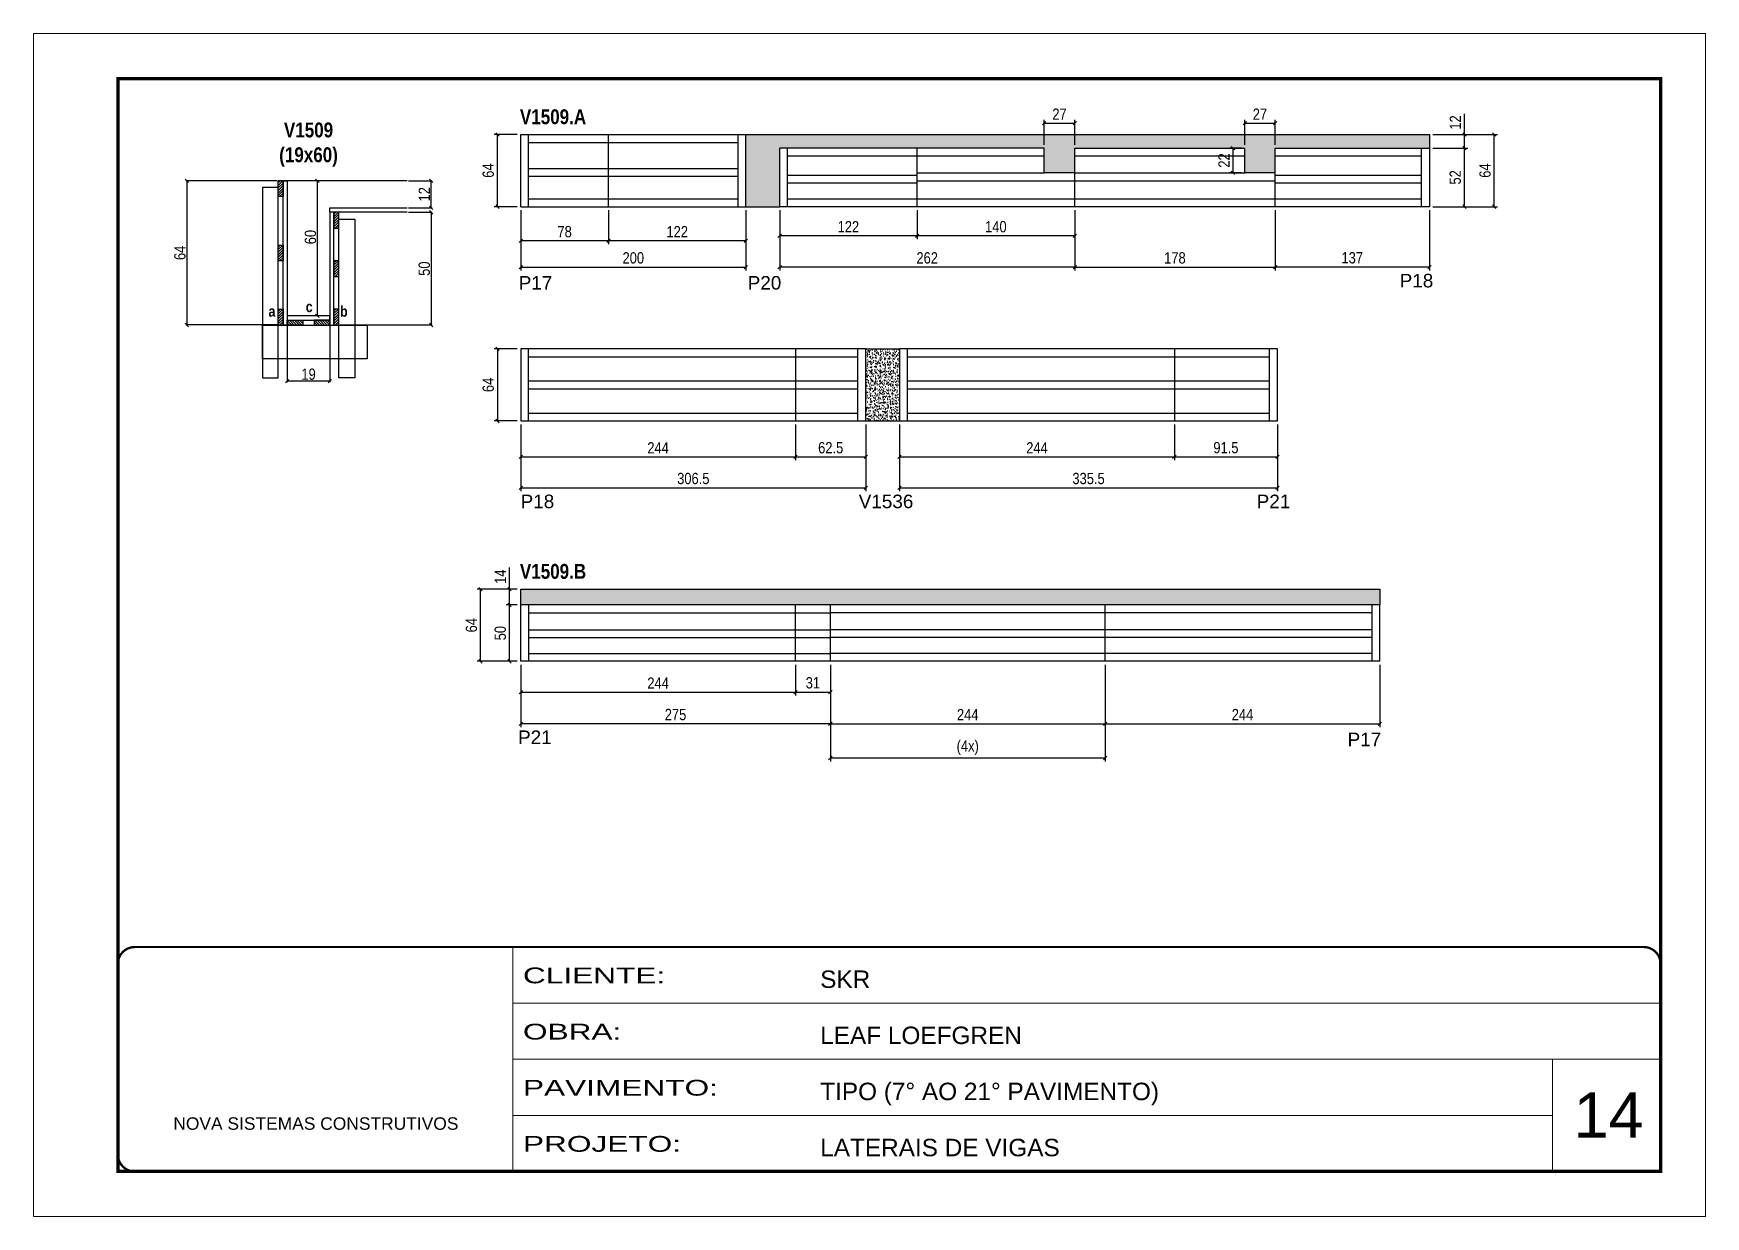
# Model space of a CAD drawing. Extents: x 3309 to 9563, y -2522 to 14608.
# Drawn here: x 4908 to 6393, y 10112 to 11162 of the extents above; entities that cross this region are included whole.
import ezdxf

# ---------------------------------------------------------------- set-up
doc = ezdxf.new("R2010")
doc.units = 0
doc.linetypes.add('CONTINUO', pattern=[0])
doc.linetypes.add('DASHED', pattern=[0.75, 0.5, -0.25])
for name, color, linetype in [('5', 5, 'Continuous'), ('COTA', 241, 'Continuous'), ('detalhes', 4, 'Continuous'), ('NOMENCLATURA', 7, 'Continuous'), ('Painéis', 200, 'Continuous'), ('SARR_2.2x7', 40, 'Continuous'), ('SARR_3.5x7', 81, 'Continuous')]:
    doc.layers.add(name, color=color, linetype=linetype)
for name, color, linetype, lineweight in [('CARIMBO', 255, 'Continuous', 9), ('CONCRETO', 251, 'Continuous', 25), ('Folhas', 255, 'Continuous', 9), ('SARRAFO DE PRESSAO', 251, 'DASHED', 9)]:
    doc.layers.add(name, color=color, linetype=linetype, lineweight=lineweight)
doc.styles.add('ARIAL', font='arial.ttf')
doc.styles.add('COTA TECNICA', font='techl___.ttf', dxfattribs={"height": 10})
doc.styles.add('COTA TECNICA 2X', font='techl___.ttf', dxfattribs={"height": 10})
doc.styles.get("Standard").update_dxf_attribs({"font": 'arial.ttf'})
doc.styles.add('TECNICA', font='techb___.ttf', dxfattribs={"height": 10})
doc.styles.add('Tecnologia', font='')
doc.styles.get('Tecnologia').set_extended_font_data('Forgotten Futurist')
doc.dimstyles.new('PAINEL', dxfattribs={"dimtxt": 10, "dimasz": 3, "dimexe": 3, "dimexo": 3, "dimgap": 3, "dimtad": 1, "dimdec": 1, "dimzin": 12, "dimdsep": 46, "dimtxsty": 'COTA TECNICA', "dimblk1": 'OBLIQUE', "dimblk2": 'OBLIQUE', "dimsah": 1, "dimcen": 0.9, "dimclrd": 4, "dimclre": 4, "dimclrt": 240, "dimadec": 1, "dimazin": 3, "dimtfac": 1, "dimtdec": 1, "dimtmove": 0, "dimatfit": 3, "dimfxl": 1, "dimtolj": 1, "dimtzin": 12, "dimarcsym": 0})
doc.dimstyles.new('SECAO', dxfattribs={"dimscale": 0.333333, "dimtxt": 5, "dimasz": 9, "dimexe": 3, "dimexo": 3, "dimgap": 3, "dimtad": 1, "dimdec": 1, "dimlfac": 0.5, "dimzin": 12, "dimdsep": 46, "dimtxsty": 'COTA TECNICA 2X', "dimblk1": 'OBLIQUE', "dimblk2": 'OBLIQUE', "dimsah": 1, "dimcen": 0.9, "dimclrd": 4, "dimclre": 4, "dimclrt": 240, "dimadec": 1, "dimazin": 3, "dimtfac": 1, "dimtdec": 1, "dimtmove": 0, "dimatfit": 3, "dimfxl": 1, "dimtolj": 1, "dimtzin": 12, "dimarcsym": 0})
pattern_1 = [(135, (38368.6903, -112608.7778), (-1.122532015, -1.122532015), [])]
pattern_2 = [(45, (-118387.018, -22318.1468), (-1.122532015, 1.122532015), [])]

msp = doc.modelspace()

# ---------------------------------------------------------------- texts
at = {"layer": '5', "linetype": 'Continuous'}
for s, rotation, p in [('P17', 0.00004, (5338.88, 10934.84, 0)), ('P20', 0.00004, (5542.21, 10934.84, 0)), ('P18', 0.00004, (6121.23, 10936.78, 0)), ('P18', 359.99996, (5340.54, 10740.82, 0)), ('V1536', 359.99996, (5640.84, 10740.82, 0)), ('P21', 359.99996, (5994.23, 10740.82, 0)), ('P21', 0.00004, (5338.28, 10531.51)), ('P17', 359.99996, (6074.98, 10529.58, 0))]:
    msp.add_text(s, height=12, rotation=rotation, dxfattribs=at).set_placement(p)
at = {"layer": 'CARIMBO', "style": 'ARIAL'}
msp.add_text('14', height=40, dxfattribs=at).set_placement((6275.73, 10182.28))
at = {"layer": 'detalhes', "style": 'TECNICA'}
for s, p in [('a', (5116.63, 10910.75)), ('c', (5149.7, 10914.86)), ('b', (5180.19, 10910.74))]:
    msp.add_text(s, height=9.6, dxfattribs=at).set_placement(p)
at = {"layer": 'NOMENCLATURA', "style": 'TECNICA'}
for s, p in [('V1509.A', (5339.89, 11081.6, 0)), ('V1509.B', (5339.89, 10678.13, 0))]:
    msp.add_text(s, height=13.2, dxfattribs=at).set_placement(p)
at = {"layer": 'NOMENCLATURA', "insert": (5152.18, 11083.09), "char_height": 13.2, "attachment_point": 2, "style": 'TECNICA'}
msp.add_mtext_dynamic_manual_height_columns('V1509\\P(19x60)', width=300.2766, gutter_width=1, heights=[0], dxfattribs=at)

# ---------------------------------------------------------------- blocks, each defined once
blk = doc.blocks.new('9999999999')
at = {"color": 30, "linetype": 'CONTINUO'}
for p, q in [((98564.6, 34230.2), (98564.6, 34429.4)), ((98564.6, 34379.6), (99584, 34379.6)), ((98564.6, 34329.8), (99488, 34329.8)), ((99584, 34329.8), (99488, 34329.8)), ((99488, 34329.8), (99488, 34230.2)), ((98564.6, 34280), (99488, 34280))]:
    blk.add_line(p, q, dxfattribs=at)
at = {"color": 30, "linetype": 'CONTINUO', "const_width": 2}
blk.add_lwpolyline([(99584, 34230.2), (99584, 34414.4, 0.414214), (99569, 34429.4), (98229, 34429.4, 0.414214), (98214, 34414.4), (98214, 34245.2, 0.414214), (98229, 34230.2), (99584, 34230.2)], format="xyb", dxfattribs=at)
at = {"layer": 'Folhas'}
blk.add_lwpolyline([(98139, 34190.2), (99624, 34190.2), (99624, 35240.2), (98139, 35240.2)], close=True, dxfattribs=at)
at = {"layer": 'Folhas', "color": 30, "const_width": 3}
blk.add_lwpolyline([(98214, 34230.2), (99584, 34230.2), (99584, 35200.2), (98214, 35200.2)], close=True, dxfattribs=at)
at = {"color": 7, "linetype": 'Continuous', "ltscale": 5, "style": 'ARIAL'}
for s, height, p in [('SKR', 15.48, (98837.7, 34393.1)), ('LEAF LOEFGREN', 15.483, (98837.7, 34343.3)), ('TIPO (7° AO 21° PAVIMENTO)', 15.483, (98837.7, 34293.5)), ('NOVA SISTEMAS CONSTRUTIVOS', 11.059, (98263.2, 34267.2)), ('LATERAIS DE VIGAS', 15.483, (98837.7, 34243.7))]:
    blk.add_text(s, height=height, dxfattribs=at).set_placement(p)
at = {"layer": 'Folhas', "color": 7, "style": 'Tecnologia', "width": 1.5}
for s, p in [('CLIENTE:', (98573.7, 34397.2)), ('OBRA:', (98573.7, 34347.3)), ('PAVIMENTO:', (98573.7, 34297.5)), ('PROJETO:', (98573.7, 34247.7))]:
    blk.add_text(s, height=14, dxfattribs=at).set_placement(p)
blk = doc.blocks.new('_Oblique')
at = {"color": 0, "linetype": 'ByBlock', "lineweight": -2}
blk.add_line((-0.5, -0.5), (0.5, 0.5), dxfattribs=at)
blk = doc.blocks.new('*D1783')
at = {"layer": 'COTA', "color": 4, "lineweight": -2, "transparency": 16777216}
for p, q in [((5133.2, 10902.4), (5133.2, 10852.6)), ((5171.2, 10902.4), (5171.2, 10852.6)), ((5171.2, 10853.6), (5133.2, 10853.6))]:
    blk.add_line(p, q, dxfattribs=at)
at = {"layer": 'Defpoints', "color": 0, "transparency": 16777216}
for p in [(5133.2, 10903.4), (5171.2, 10903.4), (5133.2, 10853.6)]:
    blk.add_point(p, dxfattribs=at)
at = {"layer": 'COTA', "color": 4, "lineweight": -2, "transparency": 16777216, "xscale": 3, "yscale": 3, "zscale": 3, "rotation": 180}
blk.add_blockref('_Oblique', (5133.2, 10853.6), dxfattribs=at)
at = {"layer": 'COTA', "color": 4, "lineweight": -2, "transparency": 16777216, "xscale": 3, "yscale": 3, "zscale": 3}
blk.add_blockref('_Oblique', (5171.2, 10853.6), dxfattribs=at)
at = {"layer": 'COTA', "color": 240, "transparency": 16777216, "insert": (5152.2, 10859.7), "char_height": 10, "attachment_point": 5, "style": 'COTA TECNICA 2X'}
blk.add_mtext('\\A1;19', dxfattribs=at)
blk = doc.blocks.new('*D1784')
at = {"layer": 'COTA', "color": 4, "lineweight": -2, "transparency": 16777216}
for p, q in [((5124.2, 11031.4), (5043.1, 11031.4)), ((5044.1, 11031.4), (5044.1, 10903.4)), ((5124.2, 10903.4), (5043.1, 10903.4))]:
    blk.add_line(p, q, dxfattribs=at)
at = {"layer": 'Defpoints', "color": 0, "transparency": 16777216}
for p in [(5125.2, 11031.4, 0), (5044.1, 10903.4), (5125.2, 10903.4, 0)]:
    blk.add_point(p, dxfattribs=at)
at = {"layer": 'COTA', "color": 4, "lineweight": -2, "transparency": 16777216, "xscale": 3, "yscale": 3, "zscale": 3}
for p, rotation in [((5044.1, 11031.4), 90), ((5044.1, 10903.4), 270)]:
    blk.add_blockref('_Oblique', p, dxfattribs=dict(at, rotation=rotation))
at = {"layer": 'COTA', "color": 240, "transparency": 16777216, "insert": (5038, 10967.4), "char_height": 10, "attachment_point": 5, "rotation": 90, "style": 'COTA TECNICA 2X'}
blk.add_mtext('\\A1;64', dxfattribs=at)
blk = doc.blocks.new('*D1785')
at = {"layer": 'COTA', "color": 4, "lineweight": -2, "transparency": 16777216}
for p, q in [((5240.9, 11003.4), (5262.1, 11003.4)), ((5261.1, 11003.4), (5261.1, 10903.4)), ((5180.2, 10903.4), (5262.1, 10903.4))]:
    blk.add_line(p, q, dxfattribs=at)
at = {"layer": 'Defpoints', "color": 0, "transparency": 16777216}
for p in [(5239.9, 11003.4), (5179.2, 10903.4, 0), (5261.1, 10903.4)]:
    blk.add_point(p, dxfattribs=at)
at = {"layer": 'COTA', "color": 4, "lineweight": -2, "transparency": 16777216, "xscale": 3, "yscale": 3, "zscale": 3}
for p, rotation in [((5261.1, 11003.4), 90), ((5261.1, 10903.4), 270)]:
    blk.add_blockref('_Oblique', p, dxfattribs=dict(at, rotation=rotation))
at = {"layer": 'COTA', "color": 240, "transparency": 16777216, "insert": (5255, 10953.4), "char_height": 10, "attachment_point": 5, "rotation": 90, "style": 'COTA TECNICA 2X'}
blk.add_mtext('\\A1;50', dxfattribs=at)
blk = doc.blocks.new('*D1786')
at = {"layer": 'COTA', "color": 4, "lineweight": -2, "transparency": 16777216}
for p, q in [((5170.2, 11031.4), (5159, 11031.4)), ((5160, 10911.4), (5160, 11031.4)), ((5170.2, 10911.4), (5159, 10911.4))]:
    blk.add_line(p, q, dxfattribs=at)
at = {"layer": 'Defpoints', "color": 0, "transparency": 16777216}
for p in [(5160, 11031.4), (5171.2, 11031.4), (5171.2, 10911.4)]:
    blk.add_point(p, dxfattribs=at)
at = {"layer": 'COTA', "color": 4, "lineweight": -2, "transparency": 16777216, "xscale": 3, "yscale": 3, "zscale": 3}
for p, rotation in [((5160, 11031.4), 90), ((5160, 10911.4), 270)]:
    blk.add_blockref('_Oblique', p, dxfattribs=dict(at, rotation=rotation))
at = {"layer": 'COTA', "color": 240, "transparency": 16777216, "insert": (5153.9, 10981.4), "char_height": 10, "attachment_point": 5, "rotation": 90, "style": 'COTA TECNICA 2X'}
blk.add_mtext('\\A1;60', dxfattribs=at)
blk = doc.blocks.new('*D1787')
at = {"layer": 'COTA', "color": 4, "lineweight": -2, "transparency": 16777216}
for p, q in [((5240.9, 11031.4), (5262.1, 11031.4)), ((5261.1, 11007.4), (5261.1, 11031.4)), ((5240.9, 11007.4), (5262.1, 11007.4))]:
    blk.add_line(p, q, dxfattribs=at)
at = {"layer": 'Defpoints', "color": 0, "transparency": 16777216}
for p in [(5239.9, 11031.4), (5261.1, 11031.4), (5239.9, 11007.4)]:
    blk.add_point(p, dxfattribs=at)
at = {"layer": 'COTA', "color": 4, "lineweight": -2, "transparency": 16777216, "xscale": 3, "yscale": 3, "zscale": 3}
for p, rotation in [((5261.1, 11031.4), 90), ((5261.1, 11007.4), 270)]:
    blk.add_blockref('_Oblique', p, dxfattribs=dict(at, rotation=rotation))
at = {"layer": 'COTA', "color": 240, "transparency": 16777216, "insert": (5255, 11019.4), "char_height": 10, "attachment_point": 5, "rotation": 90, "style": 'COTA TECNICA 2X'}
blk.add_mtext('\\A1;12', dxfattribs=at)
blk = doc.blocks.new('*D1804')
at = {"layer": 'COTA', "color": 4, "linetype": 'ByBlock', "lineweight": -2, "transparency": 16777216}
for p, q in [((5340.6, 11005.4), (5340.6, 10951.8)), ((5540.6, 11005.4), (5540.6, 10951.8)), ((5340.6, 10954.8), (5540.6, 10954.8))]:
    blk.add_line(p, q, dxfattribs=at)
at = {"layer": 'Defpoints', "color": 0, "linetype": 'ByBlock', "transparency": 16777216}
for p in [(5340.6, 11008.4), (5540.6, 11008.4), (5540.6, 10954.8)]:
    blk.add_point(p, dxfattribs=at)
at = {"layer": 'COTA', "color": 4, "linetype": 'ByBlock', "lineweight": -2, "transparency": 16777216, "xscale": 3, "yscale": 3, "zscale": 3, "rotation": 180}
blk.add_blockref('_Oblique', (5340.6, 10954.8), dxfattribs=at)
at = {"layer": 'COTA', "color": 4, "linetype": 'ByBlock', "lineweight": -2, "transparency": 16777216, "xscale": 3, "yscale": 3, "zscale": 3}
blk.add_blockref('_Oblique', (5540.6, 10954.8), dxfattribs=at)
at = {"layer": 'COTA', "color": 240, "linetype": 'ByBlock', "transparency": 16777216, "insert": (5440.6, 10962.9), "char_height": 10, "attachment_point": 5, "style": 'COTA TECNICA'}
blk.add_mtext('\\A1;200', dxfattribs=at)
blk = doc.blocks.new('*D1805')
at = {"layer": 'COTA', "color": 4, "lineweight": -2, "transparency": 16777216}
for p, q in [((5418.6, 11005.4), (5418.6, 10975.1)), ((5540.6, 11005.4), (5540.6, 10975.1)), ((5540.6, 10978.1), (5418.6, 10978.1))]:
    blk.add_line(p, q, dxfattribs=at)
at = {"layer": 'Defpoints', "color": 0, "transparency": 16777216}
for p in [(5418.6, 11008.4), (5540.6, 11008.4), (5418.6, 10978.1)]:
    blk.add_point(p, dxfattribs=at)
at = {"layer": 'COTA', "color": 4, "lineweight": -2, "transparency": 16777216, "xscale": 3, "yscale": 3, "zscale": 3, "rotation": 180}
blk.add_blockref('_Oblique', (5418.6, 10978.1), dxfattribs=at)
at = {"layer": 'COTA', "color": 4, "lineweight": -2, "transparency": 16777216, "xscale": 3, "yscale": 3, "zscale": 3}
blk.add_blockref('_Oblique', (5540.6, 10978.1), dxfattribs=at)
at = {"layer": 'COTA', "color": 240, "transparency": 16777216, "insert": (5479.6, 10986.2), "char_height": 10, "attachment_point": 5, "style": 'COTA TECNICA'}
blk.add_mtext('\\A1;122', dxfattribs=at)
blk = doc.blocks.new('*D1806')
at = {"layer": 'COTA', "color": 4, "lineweight": -2, "transparency": 16777216}
for p, q in [((5340.6, 11005.4), (5340.6, 10975.1)), ((5418.6, 11005.4), (5418.6, 10975.1)), ((5418.6, 10978.1), (5340.6, 10978.1))]:
    blk.add_line(p, q, dxfattribs=at)
at = {"layer": 'Defpoints', "color": 0, "transparency": 16777216}
for p in [(5340.6, 11008.4), (5418.6, 11008.4), (5340.6, 10978.1)]:
    blk.add_point(p, dxfattribs=at)
at = {"layer": 'COTA', "color": 4, "lineweight": -2, "transparency": 16777216, "xscale": 3, "yscale": 3, "zscale": 3, "rotation": 180}
blk.add_blockref('_Oblique', (5340.6, 10978.1), dxfattribs=at)
at = {"layer": 'COTA', "color": 4, "lineweight": -2, "transparency": 16777216, "xscale": 3, "yscale": 3, "zscale": 3}
blk.add_blockref('_Oblique', (5418.6, 10978.1), dxfattribs=at)
at = {"layer": 'COTA', "color": 240, "transparency": 16777216, "insert": (5379.6, 10986.2), "char_height": 10, "attachment_point": 5, "style": 'COTA TECNICA'}
blk.add_mtext('\\A1;78', dxfattribs=at)
blk = doc.blocks.new('*D1791')
at = {"layer": 'COTA', "color": 4, "linetype": 'ByBlock', "lineweight": -2, "transparency": 16777216}
for p, q in [((5692.6, 11005.4), (5692.6, 10979.5)), ((5832.6, 11005.4), (5832.6, 10979.5)), ((5832.6, 10982.5), (5692.6, 10982.5))]:
    blk.add_line(p, q, dxfattribs=at)
at = {"layer": 'Defpoints', "color": 0, "linetype": 'ByBlock', "transparency": 16777216}
for p in [(5692.6, 11008.4), (5832.6, 11008.4), (5692.6, 10982.5)]:
    blk.add_point(p, dxfattribs=at)
at = {"layer": 'COTA', "color": 4, "linetype": 'ByBlock', "lineweight": -2, "transparency": 16777216, "xscale": 3, "yscale": 3, "zscale": 3, "rotation": 180}
blk.add_blockref('_Oblique', (5692.6, 10982.5), dxfattribs=at)
at = {"layer": 'COTA', "color": 4, "linetype": 'ByBlock', "lineweight": -2, "transparency": 16777216, "xscale": 3, "yscale": 3, "zscale": 3}
blk.add_blockref('_Oblique', (5832.6, 10982.5), dxfattribs=at)
at = {"layer": 'COTA', "color": 240, "linetype": 'ByBlock', "transparency": 16777216, "insert": (5762.6, 10990.6), "char_height": 10, "attachment_point": 5, "style": 'COTA TECNICA'}
blk.add_mtext('\\A1;140', dxfattribs=at)
blk = doc.blocks.new('*D1792')
at = {"layer": 'COTA', "color": 4, "linetype": 'ByBlock', "lineweight": -2, "transparency": 16777216}
for p, q in [((5570.6, 11005.4), (5570.6, 10979.5)), ((5692.6, 11005.4), (5692.6, 10979.5)), ((5692.6, 10982.5), (5570.6, 10982.5))]:
    blk.add_line(p, q, dxfattribs=at)
at = {"layer": 'Defpoints', "color": 0, "linetype": 'ByBlock', "transparency": 16777216}
for p in [(5570.6, 11008.4), (5692.6, 11008.4), (5570.6, 10982.5)]:
    blk.add_point(p, dxfattribs=at)
at = {"layer": 'COTA', "color": 4, "linetype": 'ByBlock', "lineweight": -2, "transparency": 16777216, "xscale": 3, "yscale": 3, "zscale": 3, "rotation": 180}
blk.add_blockref('_Oblique', (5570.6, 10982.5), dxfattribs=at)
at = {"layer": 'COTA', "color": 4, "linetype": 'ByBlock', "lineweight": -2, "transparency": 16777216, "xscale": 3, "yscale": 3, "zscale": 3}
blk.add_blockref('_Oblique', (5692.6, 10982.5), dxfattribs=at)
at = {"layer": 'COTA', "color": 240, "linetype": 'ByBlock', "transparency": 16777216, "insert": (5631.6, 10990.6), "char_height": 10, "attachment_point": 5, "style": 'COTA TECNICA'}
blk.add_mtext('\\A1;122', dxfattribs=at)
blk = doc.blocks.new('*D1807')
at = {"layer": 'COTA', "color": 4, "linetype": 'ByBlock', "lineweight": -2, "transparency": 16777216}
for p, q in [((5570.6, 11005.4), (5570.6, 10951.8)), ((5832.6, 11005.4), (5832.6, 10951.8)), ((5832.6, 10954.8), (5570.6, 10954.8))]:
    blk.add_line(p, q, dxfattribs=at)
at = {"layer": 'Defpoints', "color": 0, "linetype": 'ByBlock', "transparency": 16777216}
for p in [(5570.6, 11008.4), (5832.6, 11008.4), (5570.6, 10954.8)]:
    blk.add_point(p, dxfattribs=at)
at = {"layer": 'COTA', "color": 4, "linetype": 'ByBlock', "lineweight": -2, "transparency": 16777216, "xscale": 3, "yscale": 3, "zscale": 3, "rotation": 180}
blk.add_blockref('_Oblique', (5570.6, 10954.8), dxfattribs=at)
at = {"layer": 'COTA', "color": 4, "linetype": 'ByBlock', "lineweight": -2, "transparency": 16777216, "xscale": 3, "yscale": 3, "zscale": 3}
blk.add_blockref('_Oblique', (5832.6, 10954.8), dxfattribs=at)
at = {"layer": 'COTA', "color": 240, "linetype": 'ByBlock', "transparency": 16777216, "insert": (5701.6, 10962.9), "char_height": 10, "attachment_point": 5, "style": 'COTA TECNICA'}
blk.add_mtext('\\A1;262', dxfattribs=at)
blk = doc.blocks.new('*D1808')
at = {"layer": 'COTA', "color": 4, "lineweight": -2, "transparency": 16777216}
for p, q in [((5832.6, 11005.4), (5832.6, 10951.8)), ((6010.6, 11005.4), (6010.6, 10951.8)), ((5832.6, 10954.8), (6010.6, 10954.8))]:
    blk.add_line(p, q, dxfattribs=at)
at = {"layer": 'Defpoints', "color": 0, "transparency": 16777216}
for p in [(5832.6, 11008.4), (6010.6, 11008.4), (6010.6, 10954.8)]:
    blk.add_point(p, dxfattribs=at)
at = {"layer": 'COTA', "color": 4, "lineweight": -2, "transparency": 16777216, "xscale": 3, "yscale": 3, "zscale": 3, "rotation": 180}
blk.add_blockref('_Oblique', (5832.6, 10954.8), dxfattribs=at)
at = {"layer": 'COTA', "color": 4, "lineweight": -2, "transparency": 16777216, "xscale": 3, "yscale": 3, "zscale": 3}
blk.add_blockref('_Oblique', (6010.6, 10954.8), dxfattribs=at)
at = {"layer": 'COTA', "color": 240, "transparency": 16777216, "insert": (5921.6, 10962.9), "char_height": 10, "attachment_point": 5, "style": 'COTA TECNICA'}
blk.add_mtext('\\A1;178', dxfattribs=at)
blk = doc.blocks.new('*D1793')
at = {"layer": 'COTA', "color": 4, "lineweight": -2, "transparency": 16777216}
for p, q in [((5805.6, 11063.4), (5805.6, 11085.5)), ((5805.6, 11082.5), (5832.6, 11082.5)), ((5832.6, 11063.4), (5832.6, 11085.5))]:
    blk.add_line(p, q, dxfattribs=at)
at = {"layer": 'Defpoints', "color": 0, "transparency": 16777216}
for p in [(5832.6, 11082.5), (5805.6, 11060.4), (5832.6, 11060.4)]:
    blk.add_point(p, dxfattribs=at)
at = {"layer": 'COTA', "color": 4, "lineweight": -2, "transparency": 16777216, "xscale": 3, "yscale": 3, "zscale": 3, "rotation": 180}
blk.add_blockref('_Oblique', (5805.6, 11082.5), dxfattribs=at)
at = {"layer": 'COTA', "color": 4, "lineweight": -2, "transparency": 16777216, "xscale": 3, "yscale": 3, "zscale": 3}
blk.add_blockref('_Oblique', (5832.6, 11082.5), dxfattribs=at)
at = {"layer": 'COTA', "color": 240, "transparency": 16777216, "insert": (5819.1, 11090.5), "char_height": 10, "attachment_point": 5, "style": 'COTA TECNICA'}
blk.add_mtext('\\A1;27', dxfattribs=at)
blk = doc.blocks.new('*D1794')
at = {"layer": 'COTA', "color": 4, "lineweight": -2, "transparency": 16777216}
for p, q in [((5983.6, 11063.4), (5983.6, 11085.5)), ((5983.6, 11082.5), (6010.6, 11082.5)), ((6010.6, 11063.4), (6010.6, 11085.5))]:
    blk.add_line(p, q, dxfattribs=at)
at = {"layer": 'Defpoints', "color": 0, "transparency": 16777216}
for p in [(6010.6, 11082.5), (5983.6, 11060.4), (6010.6, 11060.4)]:
    blk.add_point(p, dxfattribs=at)
at = {"layer": 'COTA', "color": 4, "lineweight": -2, "transparency": 16777216, "xscale": 3, "yscale": 3, "zscale": 3, "rotation": 180}
blk.add_blockref('_Oblique', (5983.6, 11082.5), dxfattribs=at)
at = {"layer": 'COTA', "color": 4, "lineweight": -2, "transparency": 16777216, "xscale": 3, "yscale": 3, "zscale": 3}
blk.add_blockref('_Oblique', (6010.6, 11082.5), dxfattribs=at)
at = {"layer": 'COTA', "color": 240, "transparency": 16777216, "insert": (5997.1, 11090.5), "char_height": 10, "attachment_point": 5, "style": 'COTA TECNICA'}
blk.add_mtext('\\A1;27', dxfattribs=at)
blk = doc.blocks.new('*D1788')
at = {"layer": 'COTA', "color": 4, "lineweight": -2, "transparency": 16777216}
for p, q in [((6150.6, 11060.4), (6181.7, 11060.4)), ((6178.7, 11008.4), (6178.7, 11060.4)), ((6150.6, 11008.4), (6181.7, 11008.4))]:
    blk.add_line(p, q, dxfattribs=at)
at = {"layer": 'Defpoints', "color": 0, "transparency": 16777216}
for p in [(6147.6, 11060.4), (6178.7, 11060.4), (6147.6, 11008.4)]:
    blk.add_point(p, dxfattribs=at)
at = {"layer": 'COTA', "color": 4, "lineweight": -2, "transparency": 16777216, "xscale": 3, "yscale": 3, "zscale": 3}
for p, rotation in [((6178.7, 11060.4), 90), ((6178.7, 11008.4), 270)]:
    blk.add_blockref('_Oblique', p, dxfattribs=dict(at, rotation=rotation))
at = {"layer": 'COTA', "color": 240, "transparency": 16777216, "insert": (6170.6, 11034.4), "char_height": 10, "attachment_point": 5, "rotation": 90, "style": 'COTA TECNICA'}
blk.add_mtext('\\A1;52', dxfattribs=at)
blk = doc.blocks.new('*D1789')
at = {"layer": 'COTA', "color": 4, "lineweight": -2, "transparency": 16777216}
for p, q in [((6178.7, 11072.4), (6178.7, 11090.7)), ((6150.6, 11072.4), (6181.7, 11072.4)), ((6178.7, 11060.4), (6178.7, 11072.4)), ((6150.6, 11060.4), (6181.7, 11060.4))]:
    blk.add_line(p, q, dxfattribs=at)
at = {"layer": 'Defpoints', "color": 0, "transparency": 16777216}
for p in [(6147.6, 11072.4), (6178.7, 11072.4), (6147.6, 11060.4)]:
    blk.add_point(p, dxfattribs=at)
at = {"layer": 'COTA', "color": 4, "lineweight": -2, "transparency": 16777216, "xscale": 3, "yscale": 3, "zscale": 3}
for p, rotation in [((6178.7, 11072.4), 90), ((6178.7, 11060.4), 270)]:
    blk.add_blockref('_Oblique', p, dxfattribs=dict(at, rotation=rotation))
at = {"layer": 'COTA', "color": 240, "transparency": 16777216, "insert": (6170.7, 11083.1), "char_height": 10, "attachment_point": 5, "rotation": 90, "style": 'COTA TECNICA'}
blk.add_mtext('\\A1;12', dxfattribs=at)
blk = doc.blocks.new('*D1790')
at = {"layer": 'COTA', "color": 4, "lineweight": -2, "transparency": 16777216}
for p, q in [((6150.6, 11072.4), (6208.2, 11072.4)), ((6205.2, 11008.4), (6205.2, 11072.4)), ((6150.6, 11008.4), (6208.2, 11008.4))]:
    blk.add_line(p, q, dxfattribs=at)
at = {"layer": 'Defpoints', "color": 0, "transparency": 16777216}
for p in [(6147.6, 11072.4), (6205.2, 11072.4), (6147.6, 11008.4)]:
    blk.add_point(p, dxfattribs=at)
at = {"layer": 'COTA', "color": 4, "lineweight": -2, "transparency": 16777216, "xscale": 3, "yscale": 3, "zscale": 3}
for p, rotation in [((6205.2, 11072.4), 90), ((6205.2, 11008.4), 270)]:
    blk.add_blockref('_Oblique', p, dxfattribs=dict(at, rotation=rotation))
at = {"layer": 'COTA', "color": 240, "transparency": 16777216, "insert": (6197.1, 11040.4), "char_height": 10, "attachment_point": 5, "rotation": 90, "style": 'COTA TECNICA'}
blk.add_mtext('\\A1;64', dxfattribs=at)
blk = doc.blocks.new('*D1795')
at = {"layer": 'COTA', "color": 4, "lineweight": -2, "transparency": 16777216}
for p, q in [((6010.6, 11005.4), (6010.6, 10951.8)), ((6147.6, 11005.4), (6147.6, 10951.8)), ((6147.6, 10954.8), (6010.6, 10954.8))]:
    blk.add_line(p, q, dxfattribs=at)
at = {"layer": 'Defpoints', "color": 0, "transparency": 16777216}
for p in [(6010.6, 11008.4), (6147.6, 11008.4), (6010.6, 10954.8)]:
    blk.add_point(p, dxfattribs=at)
at = {"layer": 'COTA', "color": 4, "lineweight": -2, "transparency": 16777216, "xscale": 3, "yscale": 3, "zscale": 3, "rotation": 180}
blk.add_blockref('_Oblique', (6010.6, 10954.8), dxfattribs=at)
at = {"layer": 'COTA', "color": 4, "lineweight": -2, "transparency": 16777216, "xscale": 3, "yscale": 3, "zscale": 3}
blk.add_blockref('_Oblique', (6147.6, 10954.8), dxfattribs=at)
at = {"layer": 'COTA', "color": 240, "transparency": 16777216, "insert": (6079.1, 10963), "char_height": 10, "attachment_point": 5, "style": 'COTA TECNICA'}
blk.add_mtext('\\A1;137', dxfattribs=at)
blk = doc.blocks.new('*D1796')
at = {"layer": 'COTA', "color": 4, "lineweight": -2, "transparency": 16777216}
for p, q in [((5980.6, 11060.4), (5970.2, 11060.4)), ((5973.2, 11038.4), (5973.2, 11060.4)), ((5980.6, 11038.4), (5970.2, 11038.4))]:
    blk.add_line(p, q, dxfattribs=at)
at = {"layer": 'Defpoints', "color": 0, "transparency": 16777216}
for p in [(5973.2, 11060.4), (5983.6, 11060.4), (5983.6, 11038.4)]:
    blk.add_point(p, dxfattribs=at)
at = {"layer": 'COTA', "color": 4, "lineweight": -2, "transparency": 16777216, "xscale": 3, "yscale": 3, "zscale": 3}
for p, rotation in [((5973.2, 11060.4), 90), ((5973.2, 11038.4), 270)]:
    blk.add_blockref('_Oblique', p, dxfattribs=dict(at, rotation=rotation))
at = {"layer": 'COTA', "color": 240, "transparency": 16777216, "insert": (5965.2, 11049.4), "char_height": 10, "attachment_point": 5, "rotation": 90, "style": 'COTA TECNICA'}
blk.add_mtext('\\A1;22', dxfattribs=at)
blk = doc.blocks.new('*D1797')
at = {"layer": 'COTA', "color": 4, "lineweight": -2, "transparency": 16777216}
for p, q in [((5340.6, 10815.2), (5340.6, 10755.8)), ((5647.1, 10815.2), (5647.1, 10755.8)), ((5340.6, 10758.8), (5647.1, 10758.8))]:
    blk.add_line(p, q, dxfattribs=at)
at = {"layer": 'Defpoints', "color": 0, "transparency": 16777216}
for p in [(5340.6, 10818.2), (5647.1, 10818.2), (5647.1, 10758.8)]:
    blk.add_point(p, dxfattribs=at)
at = {"layer": 'COTA', "color": 4, "lineweight": -2, "transparency": 16777216, "xscale": 3, "yscale": 3, "zscale": 3, "rotation": 180}
blk.add_blockref('_Oblique', (5340.6, 10758.8), dxfattribs=at)
at = {"layer": 'COTA', "color": 4, "lineweight": -2, "transparency": 16777216, "xscale": 3, "yscale": 3, "zscale": 3}
blk.add_blockref('_Oblique', (5647.1, 10758.8), dxfattribs=at)
at = {"layer": 'COTA', "color": 240, "transparency": 16777216, "insert": (5493.9, 10767.1), "char_height": 10, "attachment_point": 5, "style": 'COTA TECNICA'}
blk.add_mtext('\\A1;306.5', dxfattribs=at)
blk = doc.blocks.new('*D1798')
at = {"layer": 'COTA', "color": 4, "lineweight": -2, "transparency": 16777216}
for p, q in [((5340.6, 10815.2), (5340.6, 10783.3)), ((5584.6, 10815.2), (5584.6, 10783.3)), ((5340.6, 10786.3), (5584.6, 10786.3))]:
    blk.add_line(p, q, dxfattribs=at)
at = {"layer": 'Defpoints', "color": 0, "transparency": 16777216}
for p in [(5340.6, 10818.2), (5584.6, 10818.2), (5584.6, 10786.3)]:
    blk.add_point(p, dxfattribs=at)
at = {"layer": 'COTA', "color": 4, "lineweight": -2, "transparency": 16777216, "xscale": 3, "yscale": 3, "zscale": 3, "rotation": 180}
blk.add_blockref('_Oblique', (5340.6, 10786.3), dxfattribs=at)
at = {"layer": 'COTA', "color": 4, "lineweight": -2, "transparency": 16777216, "xscale": 3, "yscale": 3, "zscale": 3}
blk.add_blockref('_Oblique', (5584.6, 10786.3), dxfattribs=at)
at = {"layer": 'COTA', "color": 240, "transparency": 16777216, "insert": (5462.6, 10794.4), "char_height": 10, "attachment_point": 5, "style": 'COTA TECNICA'}
blk.add_mtext('\\A1;244', dxfattribs=at)
blk = doc.blocks.new('*D1799')
at = {"layer": 'COTA', "color": 4, "lineweight": -2, "transparency": 16777216}
for p, q in [((5584.6, 10815.2), (5584.6, 10783.3)), ((5647.1, 10815.2), (5647.1, 10783.3)), ((5584.6, 10786.3), (5647.1, 10786.3))]:
    blk.add_line(p, q, dxfattribs=at)
at = {"layer": 'Defpoints', "color": 0, "transparency": 16777216}
for p in [(5584.6, 10818.2), (5647.1, 10818.2), (5647.1, 10786.3)]:
    blk.add_point(p, dxfattribs=at)
at = {"layer": 'COTA', "color": 4, "lineweight": -2, "transparency": 16777216, "xscale": 3, "yscale": 3, "zscale": 3, "rotation": 180}
blk.add_blockref('_Oblique', (5584.6, 10786.3), dxfattribs=at)
at = {"layer": 'COTA', "color": 4, "lineweight": -2, "transparency": 16777216, "xscale": 3, "yscale": 3, "zscale": 3}
blk.add_blockref('_Oblique', (5647.1, 10786.3), dxfattribs=at)
at = {"layer": 'COTA', "color": 240, "transparency": 16777216, "insert": (5615.9, 10794.4), "char_height": 10, "attachment_point": 5, "style": 'COTA TECNICA'}
blk.add_mtext('\\A1;62.5', dxfattribs=at)
blk = doc.blocks.new('*D1800')
at = {"layer": 'COTA', "color": 4, "lineweight": -2, "transparency": 16777216}
for p, q in [((5337.6, 10882.2), (5316.9, 10882.2)), ((5319.9, 10882.2), (5319.9, 10818.2)), ((5337.6, 10818.2), (5316.9, 10818.2))]:
    blk.add_line(p, q, dxfattribs=at)
at = {"layer": 'Defpoints', "color": 0, "transparency": 16777216}
for p in [(5340.6, 10882.2), (5319.9, 10818.2), (5340.6, 10818.2)]:
    blk.add_point(p, dxfattribs=at)
at = {"layer": 'COTA', "color": 4, "lineweight": -2, "transparency": 16777216, "xscale": 3, "yscale": 3, "zscale": 3}
for p, rotation in [((5319.9, 10882.2), 90), ((5319.9, 10818.2), 270)]:
    blk.add_blockref('_Oblique', p, dxfattribs=dict(at, rotation=rotation))
at = {"layer": 'COTA', "color": 240, "transparency": 16777216, "insert": (5311.8, 10850.2), "char_height": 10, "attachment_point": 5, "rotation": 90, "style": 'COTA TECNICA'}
blk.add_mtext('\\A1;64', dxfattribs=at)
blk = doc.blocks.new('*D1801')
at = {"layer": 'COTA', "color": 4, "lineweight": -2, "transparency": 16777216}
for p, q in [((5677.1, 10815.2), (5677.1, 10755.8)), ((6012.6, 10815.2), (6012.6, 10755.8)), ((5677.1, 10758.8), (6012.6, 10758.8))]:
    blk.add_line(p, q, dxfattribs=at)
at = {"layer": 'Defpoints', "color": 0, "transparency": 16777216}
for p in [(5677.1, 10818.2), (6012.6, 10818.2), (6012.6, 10758.8)]:
    blk.add_point(p, dxfattribs=at)
at = {"layer": 'COTA', "color": 4, "lineweight": -2, "transparency": 16777216, "xscale": 3, "yscale": 3, "zscale": 3, "rotation": 180}
blk.add_blockref('_Oblique', (5677.1, 10758.8), dxfattribs=at)
at = {"layer": 'COTA', "color": 4, "lineweight": -2, "transparency": 16777216, "xscale": 3, "yscale": 3, "zscale": 3}
blk.add_blockref('_Oblique', (6012.6, 10758.8), dxfattribs=at)
at = {"layer": 'COTA', "color": 240, "transparency": 16777216, "insert": (5844.9, 10767.1), "char_height": 10, "attachment_point": 5, "style": 'COTA TECNICA'}
blk.add_mtext('\\A1;335.5', dxfattribs=at)
blk = doc.blocks.new('*D1802')
at = {"layer": 'COTA', "color": 4, "lineweight": -2, "transparency": 16777216}
for p, q in [((5677.1, 10815.2), (5677.1, 10783.3)), ((5921.1, 10815.2), (5921.1, 10783.3)), ((5677.1, 10786.3), (5921.1, 10786.3))]:
    blk.add_line(p, q, dxfattribs=at)
at = {"layer": 'Defpoints', "color": 0, "transparency": 16777216}
for p in [(5677.1, 10818.2), (5921.1, 10818.2), (5921.1, 10786.3)]:
    blk.add_point(p, dxfattribs=at)
at = {"layer": 'COTA', "color": 4, "lineweight": -2, "transparency": 16777216, "xscale": 3, "yscale": 3, "zscale": 3, "rotation": 180}
blk.add_blockref('_Oblique', (5677.1, 10786.3), dxfattribs=at)
at = {"layer": 'COTA', "color": 4, "lineweight": -2, "transparency": 16777216, "xscale": 3, "yscale": 3, "zscale": 3}
blk.add_blockref('_Oblique', (5921.1, 10786.3), dxfattribs=at)
at = {"layer": 'COTA', "color": 240, "transparency": 16777216, "insert": (5799.1, 10794.4), "char_height": 10, "attachment_point": 5, "style": 'COTA TECNICA'}
blk.add_mtext('\\A1;244', dxfattribs=at)
blk = doc.blocks.new('*D1803')
at = {"layer": 'COTA', "color": 4, "lineweight": -2, "transparency": 16777216}
for p, q in [((5921.1, 10815.2), (5921.1, 10783.3)), ((6012.6, 10815.2), (6012.6, 10783.3)), ((5921.1, 10786.3), (6012.6, 10786.3))]:
    blk.add_line(p, q, dxfattribs=at)
at = {"layer": 'Defpoints', "color": 0, "transparency": 16777216}
for p in [(5921.1, 10818.2), (6012.6, 10818.2), (6012.6, 10786.3)]:
    blk.add_point(p, dxfattribs=at)
at = {"layer": 'COTA', "color": 4, "lineweight": -2, "transparency": 16777216, "xscale": 3, "yscale": 3, "zscale": 3, "rotation": 180}
blk.add_blockref('_Oblique', (5921.1, 10786.3), dxfattribs=at)
at = {"layer": 'COTA', "color": 4, "lineweight": -2, "transparency": 16777216, "xscale": 3, "yscale": 3, "zscale": 3}
blk.add_blockref('_Oblique', (6012.6, 10786.3), dxfattribs=at)
at = {"layer": 'COTA', "color": 240, "transparency": 16777216, "insert": (5966.9, 10794.5), "char_height": 10, "attachment_point": 5, "style": 'COTA TECNICA'}
blk.add_mtext('\\A1;91.5', dxfattribs=at)
blk = doc.blocks.new('*D1809')
at = {"layer": 'COTA', "color": 4, "lineweight": -2, "transparency": 16777216}
for p, q in [((5337.6, 11072.4), (5316.9, 11072.4)), ((5319.9, 11008.4), (5319.9, 11072.4)), ((5337.6, 11008.4), (5316.9, 11008.4))]:
    blk.add_line(p, q, dxfattribs=at)
at = {"layer": 'Defpoints', "color": 0, "transparency": 16777216}
for p in [(5319.9, 11072.4), (5340.6, 11072.4, 0), (5340.6, 11008.4, 0)]:
    blk.add_point(p, dxfattribs=at)
at = {"layer": 'COTA', "color": 4, "lineweight": -2, "transparency": 16777216, "xscale": 3, "yscale": 3, "zscale": 3}
for p, rotation in [((5319.9, 11072.4), 90), ((5319.9, 11008.4), 270)]:
    blk.add_blockref('_Oblique', p, dxfattribs=dict(at, rotation=rotation))
at = {"layer": 'COTA', "color": 240, "transparency": 16777216, "insert": (5311.8, 11040.4), "char_height": 10, "attachment_point": 5, "rotation": 90, "style": 'COTA TECNICA'}
blk.add_mtext('\\A1;64', dxfattribs=at)
blk = doc.blocks.new('*D1810')
at = {"layer": 'COTA', "color": 4, "linetype": 'ByBlock', "lineweight": -2, "transparency": 16777216}
for p, q in [((5340.6, 10601.9), (5340.6, 10546.5)), ((5615.6, 10601.9), (5615.6, 10546.5)), ((5615.6, 10549.5), (5340.6, 10549.5))]:
    blk.add_line(p, q, dxfattribs=at)
at = {"layer": 'Defpoints', "color": 0, "linetype": 'ByBlock', "transparency": 16777216}
for p in [(5340.6, 10604.9), (5615.6, 10604.9), (5340.6, 10549.5)]:
    blk.add_point(p, dxfattribs=at)
at = {"layer": 'COTA', "color": 4, "linetype": 'ByBlock', "lineweight": -2, "transparency": 16777216, "xscale": 3, "yscale": 3, "zscale": 3, "rotation": 180}
blk.add_blockref('_Oblique', (5340.6, 10549.5), dxfattribs=at)
at = {"layer": 'COTA', "color": 4, "linetype": 'ByBlock', "lineweight": -2, "transparency": 16777216, "xscale": 3, "yscale": 3, "zscale": 3}
blk.add_blockref('_Oblique', (5615.6, 10549.5), dxfattribs=at)
at = {"layer": 'COTA', "color": 240, "linetype": 'ByBlock', "transparency": 16777216, "insert": (5478.1, 10557.6), "char_height": 10, "attachment_point": 5, "style": 'COTA TECNICA'}
blk.add_mtext('\\A1;275', dxfattribs=at)
blk = doc.blocks.new('*D1811')
at = {"layer": 'COTA', "color": 4, "lineweight": -2, "transparency": 16777216}
for p, q in [((5615.6, 10601.9), (5615.6, 10546.5)), ((5859.6, 10601.9), (5859.6, 10546.5)), ((5615.6, 10549.5), (5859.6, 10549.5))]:
    blk.add_line(p, q, dxfattribs=at)
at = {"layer": 'Defpoints', "color": 0, "transparency": 16777216}
for p in [(5615.6, 10604.9, 0), (5859.6, 10604.9, 0), (5859.6, 10549.5)]:
    blk.add_point(p, dxfattribs=at)
at = {"layer": 'COTA', "color": 4, "lineweight": -2, "transparency": 16777216, "xscale": 3, "yscale": 3, "zscale": 3, "rotation": 180}
blk.add_blockref('_Oblique', (5615.6, 10549.5), dxfattribs=at)
at = {"layer": 'COTA', "color": 4, "lineweight": -2, "transparency": 16777216, "xscale": 3, "yscale": 3, "zscale": 3}
blk.add_blockref('_Oblique', (5859.6, 10549.5), dxfattribs=at)
at = {"layer": 'COTA', "color": 240, "transparency": 16777216, "insert": (5737.6, 10557.6), "char_height": 10, "attachment_point": 5, "style": 'COTA TECNICA'}
blk.add_mtext('\\A1;244', dxfattribs=at)
blk = doc.blocks.new('*D1812')
at = {"layer": 'COTA', "color": 4, "lineweight": -2, "transparency": 16777216}
for p, q in [((5859.6, 10601.9), (5859.6, 10546.5)), ((6103.6, 10601.9), (6103.6, 10546.5)), ((5859.6, 10549.5), (6103.6, 10549.5))]:
    blk.add_line(p, q, dxfattribs=at)
at = {"layer": 'Defpoints', "color": 0, "transparency": 16777216}
for p in [(5859.6, 10604.9, 0), (6103.6, 10604.9, 0), (6103.6, 10549.5)]:
    blk.add_point(p, dxfattribs=at)
at = {"layer": 'COTA', "color": 4, "lineweight": -2, "transparency": 16777216, "xscale": 3, "yscale": 3, "zscale": 3, "rotation": 180}
blk.add_blockref('_Oblique', (5859.6, 10549.5), dxfattribs=at)
at = {"layer": 'COTA', "color": 4, "lineweight": -2, "transparency": 16777216, "xscale": 3, "yscale": 3, "zscale": 3}
blk.add_blockref('_Oblique', (6103.6, 10549.5), dxfattribs=at)
at = {"layer": 'COTA', "color": 240, "transparency": 16777216, "insert": (5981.6, 10557.6), "char_height": 10, "attachment_point": 5, "style": 'COTA TECNICA'}
blk.add_mtext('\\A1;244', dxfattribs=at)
blk = doc.blocks.new('*D1814')
at = {"layer": 'COTA', "color": 4, "lineweight": -2, "transparency": 16777216}
for p, q in [((5337.6, 10654.9), (5327.7, 10654.9)), ((5330.7, 10604.9), (5330.7, 10654.9)), ((5337.6, 10604.9), (5327.7, 10604.9))]:
    blk.add_line(p, q, dxfattribs=at)
at = {"layer": 'Defpoints', "color": 0, "transparency": 16777216}
for p in [(5330.7, 10654.9), (5340.6, 10654.9), (5340.6, 10604.9)]:
    blk.add_point(p, dxfattribs=at)
at = {"layer": 'COTA', "color": 4, "lineweight": -2, "transparency": 16777216, "xscale": 3, "yscale": 3, "zscale": 3}
for p, rotation in [((5330.7, 10654.9), 90), ((5330.7, 10604.9), 270)]:
    blk.add_blockref('_Oblique', p, dxfattribs=dict(at, rotation=rotation))
at = {"layer": 'COTA', "color": 240, "transparency": 16777216, "insert": (5322.5, 10629.9), "char_height": 10, "attachment_point": 5, "rotation": 90, "style": 'COTA TECNICA'}
blk.add_mtext('\\A1;50', dxfattribs=at)
blk = doc.blocks.new('*D1815')
at = {"layer": 'COTA', "color": 4, "lineweight": -2, "transparency": 16777216}
for p, q in [((5330.7, 10668.9), (5330.7, 10688.1)), ((5337.6, 10668.9), (5327.7, 10668.9)), ((5330.7, 10654.9), (5330.7, 10668.9)), ((5337.6, 10654.9), (5327.7, 10654.9))]:
    blk.add_line(p, q, dxfattribs=at)
at = {"layer": 'Defpoints', "color": 0, "transparency": 16777216}
for p in [(5330.7, 10668.9), (5340.6, 10668.9), (5340.6, 10654.9)]:
    blk.add_point(p, dxfattribs=at)
at = {"layer": 'COTA', "color": 4, "lineweight": -2, "transparency": 16777216, "xscale": 3, "yscale": 3, "zscale": 3}
for p, rotation in [((5330.7, 10668.9), 90), ((5330.7, 10654.9), 270)]:
    blk.add_blockref('_Oblique', p, dxfattribs=dict(at, rotation=rotation))
at = {"layer": 'COTA', "color": 240, "transparency": 16777216, "insert": (5322.6, 10680), "char_height": 10, "attachment_point": 5, "rotation": 90, "style": 'COTA TECNICA'}
blk.add_mtext('\\A1;14', dxfattribs=at)
blk = doc.blocks.new('*D1816')
at = {"layer": 'COTA', "color": 4, "lineweight": -2, "transparency": 16777216}
for p, q in [((5337.6, 10668.9), (5302, 10668.9)), ((5305, 10604.9), (5305, 10668.9)), ((5337.6, 10604.9), (5302, 10604.9))]:
    blk.add_line(p, q, dxfattribs=at)
at = {"layer": 'Defpoints', "color": 0, "transparency": 16777216}
for p in [(5305, 10668.9), (5340.6, 10668.9), (5340.6, 10604.9)]:
    blk.add_point(p, dxfattribs=at)
at = {"layer": 'COTA', "color": 4, "lineweight": -2, "transparency": 16777216, "xscale": 3, "yscale": 3, "zscale": 3}
for p, rotation in [((5305, 10668.9), 90), ((5305, 10604.9), 270)]:
    blk.add_blockref('_Oblique', p, dxfattribs=dict(at, rotation=rotation))
at = {"layer": 'COTA', "color": 240, "transparency": 16777216, "insert": (5296.9, 10636.9), "char_height": 10, "attachment_point": 5, "rotation": 90, "style": 'COTA TECNICA'}
blk.add_mtext('\\A1;64', dxfattribs=at)
blk = doc.blocks.new('*D1817')
at = {"layer": 'COTA', "color": 4, "lineweight": -2, "transparency": 16777216}
for p, q in [((5615.6, 10601.9), (5615.6, 10516.1)), ((5859.6, 10601.9), (5859.6, 10516.1)), ((5615.6, 10519.1), (5859.6, 10519.1))]:
    blk.add_line(p, q, dxfattribs=at)
at = {"layer": 'Defpoints', "color": 0, "transparency": 16777216}
for p in [(5615.6, 10604.9), (5859.6, 10604.9), (5859.6, 10519.1)]:
    blk.add_point(p, dxfattribs=at)
at = {"layer": 'COTA', "color": 4, "lineweight": -2, "transparency": 16777216, "xscale": 3, "yscale": 3, "zscale": 3, "rotation": 180}
blk.add_blockref('_Oblique', (5615.6, 10519.1), dxfattribs=at)
at = {"layer": 'COTA', "color": 4, "lineweight": -2, "transparency": 16777216, "xscale": 3, "yscale": 3, "zscale": 3}
blk.add_blockref('_Oblique', (5859.6, 10519.1), dxfattribs=at)
at = {"layer": 'COTA', "color": 240, "transparency": 16777216, "insert": (5737.6, 10528.3), "char_height": 10, "attachment_point": 5, "style": 'COTA TECNICA'}
blk.add_mtext('\\A1;(4x)', dxfattribs=at)
blk = doc.blocks.new('*D1818')
at = {"layer": 'COTA', "color": 4, "lineweight": -2, "transparency": 16777216}
for p, q in [((5340.6, 10601.9), (5340.6, 10574.5)), ((5584.6, 10601.9), (5584.6, 10574.5)), ((5340.6, 10577.5), (5584.6, 10577.5))]:
    blk.add_line(p, q, dxfattribs=at)
at = {"layer": 'Defpoints', "color": 0, "transparency": 16777216}
for p in [(5340.6, 10604.9, 0), (5584.6, 10604.9, 0), (5584.6, 10577.5)]:
    blk.add_point(p, dxfattribs=at)
at = {"layer": 'COTA', "color": 4, "lineweight": -2, "transparency": 16777216, "xscale": 3, "yscale": 3, "zscale": 3, "rotation": 180}
blk.add_blockref('_Oblique', (5340.6, 10577.5), dxfattribs=at)
at = {"layer": 'COTA', "color": 4, "lineweight": -2, "transparency": 16777216, "xscale": 3, "yscale": 3, "zscale": 3}
blk.add_blockref('_Oblique', (5584.6, 10577.5), dxfattribs=at)
at = {"layer": 'COTA', "color": 240, "transparency": 16777216, "insert": (5462.6, 10585.6), "char_height": 10, "attachment_point": 5, "style": 'COTA TECNICA'}
blk.add_mtext('\\A1;244', dxfattribs=at)
blk = doc.blocks.new('*D1819')
at = {"layer": 'COTA', "color": 4, "lineweight": -2, "transparency": 16777216}
for p, q in [((5584.6, 10601.9), (5584.6, 10574.5)), ((5615.6, 10601.9), (5615.6, 10574.5)), ((5584.6, 10577.5), (5615.6, 10577.5))]:
    blk.add_line(p, q, dxfattribs=at)
at = {"layer": 'Defpoints', "color": 0, "transparency": 16777216}
for p in [(5584.6, 10604.9, 0), (5615.6, 10604.9, 0), (5615.6, 10577.5)]:
    blk.add_point(p, dxfattribs=at)
at = {"layer": 'COTA', "color": 4, "lineweight": -2, "transparency": 16777216, "xscale": 3, "yscale": 3, "zscale": 3, "rotation": 180}
blk.add_blockref('_Oblique', (5584.6, 10577.5), dxfattribs=at)
at = {"layer": 'COTA', "color": 4, "lineweight": -2, "transparency": 16777216, "xscale": 3, "yscale": 3, "zscale": 3}
blk.add_blockref('_Oblique', (5615.6, 10577.5), dxfattribs=at)
at = {"layer": 'COTA', "color": 240, "transparency": 16777216, "insert": (5600.1, 10585.8), "char_height": 10, "attachment_point": 5, "style": 'COTA TECNICA'}
blk.add_mtext('\\A1;31', dxfattribs=at)

# ---------------------------------------------------------------- dimensions: what is measured, and where the dimension line sits
at = {"layer": 'COTA'}
for base, p1, p2, picture, middle in [((5832.61, 11082.48, 0), (5805.61, 11060.41, 0), (5832.61, 11060.41, 0), '*D1793', (5819.11, 11090.55, 0)), ((6010.61, 11082.48, 0), (5983.61, 11060.41, 0), (6010.61, 11060.41, 0), '*D1794', (5997.11, 11090.55, 0)), ((6010.61, 10954.79, 0), (5832.61, 11008.41, 0), (6010.61, 11008.41, 0), '*D1808', (5921.61, 10962.88, 0)), ((6010.61, 10954.79, 0), (6147.61, 11008.41, 0), (6010.61, 11008.41, 0), '*D1795', (6079.11, 10963.01, 0)), ((5584.61, 10786.31, 0), (5340.61, 10818.22, 0), (5584.61, 10818.22, 0), '*D1798', (5462.61, 10794.39, 0)), ((5921.11, 10786.31, 0), (5677.11, 10818.22, 0), (5921.11, 10818.22, 0), '*D1802', (5799.11, 10794.39, 0)), ((5584.61, 10577.55, 0), (5340.61, 10604.95, 0), (5584.61, 10604.95, 0), '*D1818', (5462.61, 10585.62, 0)), ((5859.61, 10549.52), (5615.61, 10604.95, 0), (5859.61, 10604.95, 0), '*D1811', (5737.61, 10557.6)), ((6103.61, 10549.52), (5859.61, 10604.95, 0), (6103.61, 10604.95, 0), '*D1812', (5981.61, 10557.6))]:
    dim = msp.add_linear_dim(base=base, p1=p1, p2=p2, dimstyle='PAINEL', dxfattribs=at)
    dim.commit()
    dim.dimension.update_dxf_attribs({"geometry": picture, "text_midpoint": middle})
for base, p1, p2, angle, dimstyle, picture, middle in [((6178.72, 11072.41, 0), (6147.61, 11060.41, 0), (6147.61, 11072.41, 0), 90, 'PAINEL', '*D1789', (6170.66, 11083.07, 0)), ((5319.93, 11072.41), (5340.61, 11008.41, 0), (5340.61, 11072.41, 0), 90, 'PAINEL', '*D1809', (5311.83, 11040.41)), ((6205.24, 11072.41, 0), (6147.61, 11008.41, 0), (6147.61, 11072.41, 0), 90, 'PAINEL', '*D1790', (6197.14, 11040.41, 0)), ((5973.16, 11060.41, 0), (5983.61, 11038.41, 0), (5983.61, 11060.41, 0), 90, 'PAINEL', '*D1796', (5965.16, 11049.41, 0)), ((6178.72, 11060.41, 0), (6147.61, 11008.41, 0), (6147.61, 11060.41, 0), 90, 'PAINEL', '*D1788', (6170.61, 11034.41, 0)), ((5044.1, 10903.39, 0), (5125.15, 11031.39), (5125.15, 10903.39), 90, 'SECAO', '*D1784', (5038, 10967.39, 0)), ((5261.07, 11031.39), (5239.85, 11007.39), (5239.85, 11031.39), 90, 'SECAO', '*D1787', (5255.01, 11019.39)), ((5261.07, 10903.39, 0), (5239.85, 11003.39), (5179.15, 10903.39), 90, 'SECAO', '*D1785', (5254.96, 10953.39, 0)), ((5418.61, 10978.1, 0), (5540.61, 11008.41, 0), (5418.61, 11008.41, 0), 180, 'PAINEL', '*D1805', (5479.61, 10986.16, 0)), ((5319.93, 10818.22, 0), (5340.61, 10882.22, 0), (5340.61, 10818.22, 0), 90, 'PAINEL', '*D1800', (5311.83, 10850.22, 0)), ((5647.11, 10758.84, 0), (5340.61, 10818.22, 0), (5647.11, 10818.22, 0), 180, 'PAINEL', '*D1797', (5493.86, 10767.06, 0)), ((6012.61, 10758.84, 0), (5677.11, 10818.22, 0), (6012.61, 10818.22, 0), 180, 'PAINEL', '*D1801', (5844.86, 10767.06, 0)), ((5330.66, 10668.95, 0), (5340.61, 10654.95, 0), (5340.61, 10668.95, 0), 90, 'PAINEL', '*D1815', (5322.58, 10680.01, 0)), ((5305.03, 10668.95, 0), (5340.61, 10604.95, 0), (5340.61, 10668.95, 0), 90, 'PAINEL', '*D1816', (5296.93, 10636.95, 0)), ((5330.66, 10654.95, 0), (5340.61, 10604.95, 0), (5340.61, 10654.95, 0), 90, 'PAINEL', '*D1814', (5322.55, 10629.95, 0))]:
    dim = msp.add_linear_dim(base=base, p1=p1, p2=p2, angle=angle, dimstyle=dimstyle, dxfattribs=at)
    dim.commit()
    dim.dimension.update_dxf_attribs({"geometry": picture, "text_midpoint": middle})
for base, p1, p2, angle, picture, middle in [((5159.98, 11031.39), (5171.15, 10911.39), (5171.15, 11031.39), 90, '*D1786', (5159.98, 10981.39)), ((5133.15, 10853.64), (5171.15, 10903.39), (5133.15, 10903.39), 180, '*D1783', (5152.15, 10853.64))]:
    dim = msp.add_linear_dim(base=base, p1=p1, p2=p2, angle=angle, dimstyle='SECAO', dxfattribs=at)
    dim.commit()
    dim.dimension.update_dxf_attribs({"geometry": picture, "text_midpoint": middle, "dimtype": 160})
at = {"layer": 'COTA', "linetype": 'ByBlock'}
dim = msp.add_linear_dim(base=(5540.61, 10954.79, 0), p1=(5340.61, 11008.41, 0), p2=(5540.61, 11008.41, 0), dimstyle='PAINEL', dxfattribs=at)
dim.commit()
dim.dimension.update_dxf_attribs({"geometry": '*D1804', "text_midpoint": (5440.61, 10962.89, 0)})
at = {"layer": 'COTA'}
dim = msp.add_linear_dim(base=(5340.61, 10978.1, 0), p1=(5418.61, 11008.41, 0), p2=(5340.61, 11008.41, 0), angle=180, dimstyle='PAINEL', override={"dimtmove": 1}, dxfattribs=at)
dim.commit()
dim.dimension.update_dxf_attribs({"geometry": '*D1806', "text_midpoint": (5379.61, 10986.2, 0)})
at = {"layer": 'COTA', "linetype": 'ByBlock'}
for base, p1, p2, picture, middle in [((5570.61, 10982.5, 0), (5692.61, 11008.41, 0), (5570.61, 11008.41, 0), '*D1792', (5631.61, 10990.56, 0)), ((5340.61, 10549.52, 0), (5615.61, 10604.95, 0), (5340.61, 10604.95, 0), '*D1810', (5478.11, 10557.63, 0))]:
    dim = msp.add_linear_dim(base=base, p1=p1, p2=p2, angle=180, dimstyle='PAINEL', override={"dimtmove": 1}, dxfattribs=at)
    dim.commit()
    dim.dimension.update_dxf_attribs({"geometry": picture, "text_midpoint": middle})
for base, p2, picture, middle in [((5570.61, 10954.79, 0), (5570.61, 11008.41, 0), '*D1807', (5701.61, 10962.89, 0)), ((5692.61, 10982.5, 0), (5692.61, 11008.41, 0), '*D1791', (5762.61, 10990.6, 0))]:
    dim = msp.add_linear_dim(base=base, p1=(5832.61, 11008.41, 0), p2=p2, angle=180, dimstyle='PAINEL', dxfattribs=at)
    dim.commit()
    dim.dimension.update_dxf_attribs({"geometry": picture, "text_midpoint": middle})
at = {"layer": 'COTA'}
for base, p1, p2, picture, middle in [((5647.11, 10786.31, 0), (5584.61, 10818.22, 0), (5647.11, 10818.22, 0), '*D1799', (5615.86, 10794.42, 0)), ((6012.61, 10786.31, 0), (5921.11, 10818.22, 0), (6012.61, 10818.22, 0), '*D1803', (5966.86, 10794.45, 0)), ((5615.61, 10577.55, 0), (5584.61, 10604.95, 0), (5615.61, 10604.95, 0), '*D1819', (5600.11, 10585.77, 0))]:
    dim = msp.add_linear_dim(base=base, p1=p1, p2=p2, dimstyle='PAINEL', override={"dimtmove": 1}, dxfattribs=at)
    dim.commit()
    dim.dimension.update_dxf_attribs({"geometry": picture, "text_midpoint": middle})
dim = msp.add_linear_dim(base=(5859.61, 10519.1, 0), p1=(5615.61, 10604.95, 0), p2=(5859.61, 10604.95, 0), text='(4x)', dimstyle='PAINEL', dxfattribs=at)
dim.commit()
dim.dimension.update_dxf_attribs({"geometry": '*D1817', "text_midpoint": (5737.61, 10528.32, 0)})

# ---------------------------------------------------------------- hatches: boundary and pattern name
at = {"layer": 'COTA'}
h = msp.add_hatch(dxfattribs=at)
h.set_pattern_fill('AR-CONC', color=256, scale=0.03)
h.set_pattern_definition([(50, (-1634.8156, 213.56), (5.46554, -0.4781726), [0.5715, -6.2865]), (355, (-1634.8156, 213.56), (-1.0573026, 5.7317054), [0.4572, -5.0292175]), (100.451445, (-1634.36, 213.52), (4.4082374, 5.2535326), [0.4857003, -5.3427073]), (46.1842, (-1634.8156, 215.084), (8.1323712, -1.26127), [0.85725, -9.42975]), (96.63556, (-1634.138, 214.979), (7.122124, 7.4227837), [0.7285507, -8.014068]), (351.18415, (-1634.816, 215.084), (7.122124, 7.422784), [0.685799, -7.543792]), (21, (-1634.0536, 214.703), (4.5484317, -3.067956), [0.5715, -6.2865]), (326, (-1634.0536, 214.703), (1.8540609, 5.525639), [0.4572, -5.0292]), (71.451445, (-1633.6746, 214.447), (6.4024926, 2.457683), [0.4857003, -5.3426981]), (37.5, (-1634.8156, 213.5598), (0.0926581, 2.53665117), [0, -4.96824, 0, -5.1054, 0, -5.04825]), (7.5, (-1634.8156, 213.5598), (2.0045899, 3.00541724), [0, -2.91084, 0, -4.85394, 0, -1.92405]), (327.5, (-1636.5149, 213.5598), (4.06771786, -0.17186232), [0, -1.905, 0, -5.9436, 0, -7.8867]), (317.5, (-1637.277, 213.5598), (4.4438754, 0.7627947), [0, -2.4765, 0, -3.94716, 0, -5.6007])])
h.paths.add_polyline_path([(5805.61, 11038.41), (5832.61, 11038.41), (5832.61, 11060.41), (5983.61, 11060.41), (5983.61, 11038.41), (6010.61, 11038.41), (6010.61, 11060.41), (6147.61, 11060.41), (6147.61, 11072.41), (5540.61, 11072.41), (5540.61, 11008.41), (5570.61, 11008.41), (5570.61, 11060.41), (5805.61, 11060.41)])
h = msp.add_hatch(dxfattribs=at)
h.set_pattern_fill('AR-CONC', color=256, scale=0.03)
h.set_pattern_definition([(50, (0, -5.0676), (5.46554, -0.4781726), [0.5715, -6.2865]), (355, (0, -5.0676), (-1.0573026, 5.7317054), [0.4572, -5.0292175]), (100.451445, (0.4555, -5.1074), (4.4082374, 5.2535326), [0.4857003, -5.3427073]), (46.1842, (0, -3.5436), (8.1323712, -1.26127), [0.85725, -9.42975]), (96.63556, (0.678, -3.649), (7.122124, 7.4227837), [0.7285507, -8.014068]), (351.18415, (0, -3.544), (7.122124, 7.422784), [0.685799, -7.543792]), (21, (0.762, -3.9246), (4.5484317, -3.067956), [0.5715, -6.2865]), (326, (0.762, -3.9246), (1.8540609, 5.525639), [0.4572, -5.0292]), (71.451445, (1.141, -4.18), (6.4024926, 2.457683), [0.4857003, -5.3426981]), (37.5, (0, -5.0676), (0.0926581, 2.53665117), [0, -4.96824, 0, -5.1054, 0, -5.04825]), (7.5, (0, -5.0676), (2.0045899, 3.00541724), [0, -2.91084, 0, -4.85394, 0, -1.92405]), (327.5, (-1.6993, -5.0676), (4.06771786, -0.17186232), [0, -1.905, 0, -5.9436, 0, -7.8867]), (317.5, (-2.4613, -5.0676), (4.4438754, 0.7627947), [0, -2.4765, 0, -3.94716, 0, -5.6007])])
h.paths.add_polyline_path([(5677.11, 10882.22), (5647.11, 10882.22), (5647.11, 10818.22), (5677.11, 10818.22)])
h = msp.add_hatch(dxfattribs=at)
h.set_pattern_fill('AR-CONC', color=256, scale=0.03)
h.set_pattern_definition([(50, (-1633.9945, -1124.7642), (5.46554, -0.4781726), [0.5715, -6.2865]), (355, (-1633.9945, -1124.764), (-1.0573026, 5.7317054), [0.4572, -5.0292175]), (100.451445, (-1633.539, -1124.804), (4.4082374, 5.2535326), [0.4857003, -5.3427073]), (46.1842, (-1633.9945, -1123.24), (8.1323712, -1.2612698), [0.85725, -9.42975]), (96.63556, (-1633.317, -1123.345), (7.122124, 7.4227837), [0.7285507, -8.014068]), (351.18415, (-1633.9945, -1123.24), (7.122124, 7.4227837), [0.685799, -7.543792]), (21, (-1633.2325, -1123.6212), (4.5484317, -3.067956), [0.5715, -6.2865]), (326, (-1633.2325, -1123.621), (1.8540609, 5.525639), [0.4572, -5.0292]), (71.451445, (-1632.8535, -1123.877), (6.4024926, 2.457683), [0.4857003, -5.3426981]), (37.5, (-1633.9945, -1124.7642), (0.0926581, 2.53665117), [0, -4.96824, 0, -5.1054, 0, -5.04825]), (7.5, (-1633.9945, -1124.7642), (2.0045899, 3.00541724), [0, -2.91084, 0, -4.85394, 0, -1.92405]), (327.5, (-1635.6938, -1124.7642), (4.06771786, -0.17186232), [0, -1.905, 0, -5.9436, 0, -7.8867]), (317.5, (-1636.4558, -1124.7642), (4.4438754, 0.7627947), [0, -2.4765, 0, -3.94716, 0, -5.6007])])
h.paths.add_polyline_path([(6103.61, 10654.95), (6103.61, 10668.95), (5340.61, 10668.95), (5340.61, 10654.95)])
at = {"layer": 'SARR_2.2x7'}
h = msp.add_hatch(dxfattribs=at)
h.set_pattern_fill('ANSI31', color=256, scale=0.5)
h.set_pattern_definition([(45, (-118387.018, -22204.1468), (-1.122532015, 1.122532015), [])])
h.paths.add_polyline_path([(5125.15, 11017.39), (5129.55, 11017.39), (5129.55, 11031.39), (5125.15, 11031.39)])
h = msp.add_hatch(dxfattribs=at)
h.set_pattern_fill('ANSI31', color=256, scale=0.5)
h.set_pattern_definition([(45, (-118387.018, -22232.1468), (-1.122532015, 1.122532015), [])])
h.paths.add_polyline_path([(5179.15, 10989.39), (5174.75, 10989.39), (5174.75, 11003.39), (5179.15, 11003.39)])
h = msp.add_hatch(dxfattribs=at)
h.set_pattern_fill('ANSI31', color=256, scale=0.5)
h.set_pattern_definition([(45, (-118387.018, -22261.1468), (-1.122532015, 1.122532015), [])])
h.paths.add_polyline_path([(5125.15, 10960.39), (5129.55, 10960.39), (5129.55, 10974.39), (5125.15, 10974.39)])
h = msp.add_hatch(dxfattribs=at)
h.set_pattern_fill('ANSI31', color=256, scale=0.5)
h.set_pattern_definition([(45, (-118387.018, -22275.1468), (-1.122532015, 1.122532015), [])])
h.paths.add_polyline_path([(5179.15, 10946.39), (5174.75, 10946.39), (5174.75, 10960.39), (5179.15, 10960.39)])
h = msp.add_hatch(dxfattribs=at)
h.set_pattern_fill('ANSI31', color=256, scale=0.5)
h.set_pattern_definition(pattern_2)
h.paths.add_polyline_path([(5125.15, 10903.39), (5129.55, 10903.39), (5129.55, 10917.39), (5125.15, 10917.39)])
h = msp.add_hatch(dxfattribs=at)
h.set_pattern_fill('ANSI31', color=256, scale=0.5)
h.set_pattern_definition(pattern_2)
h.paths.add_polyline_path([(5179.15, 10903.39), (5174.75, 10903.39), (5174.75, 10917.39), (5179.15, 10917.39)])
h = msp.add_hatch(dxfattribs=at)
h.set_pattern_fill('ANSI31', color=256, scale=0.5, angle=90)
h.set_pattern_definition(pattern_1)
h.paths.add_polyline_path([(5147.15, 10903.39), (5147.15, 10907.79), (5133.15, 10907.79), (5133.15, 10903.39)])
h = msp.add_hatch(dxfattribs=at)
h.set_pattern_fill('ANSI31', color=256, scale=0.5, angle=90)
h.set_pattern_definition(pattern_1)
h.paths.add_polyline_path([(5157.15, 10907.79), (5157.15, 10903.39), (5171.15, 10903.39), (5171.15, 10907.79)])

# ---------------------------------------------------------------- linework, layer by layer
at = {"layer": 'CONCRETO', "linetype": 'Continuous'}
msp.add_line((5239.85, 11031.39), (5125.15, 11031.39), dxfattribs=at)
at = {"layer": 'COTA'}
for p, q in [((5540.61, 11072.41, 0), (6147.61, 11072.41, 0)), ((6147.61, 11072.41, 0), (6147.61, 11060.41, 0)), ((5540.61, 11008.41, 0), (5570.61, 11008.41, 0)), ((5647.11, 10882.22, 0), (5677.11, 10882.22, 0)), ((5647.11, 10818.22, 0), (5677.11, 10818.22, 0)), ((5340.61, 10654.95, 0), (5340.61, 10668.95, 0)), ((5340.61, 10668.95, 0), (6103.61, 10668.95, 0)), ((6103.61, 10668.95, 0), (6103.61, 10654.95, 0))]:
    msp.add_line(p, q, dxfattribs=at)
at = {"layer": 'Painéis', "linetype": 'ByBlock'}
for p, q in [((5340.61, 11072.41, 0), (5540.61, 11072.41, 0)), ((5340.61, 11008.41, 0), (5340.61, 11072.41, 0)), ((5418.61, 11008.41, 0), (5418.61, 11072.41, 0)), ((5540.61, 11008.41, 0), (5540.61, 11072.41, 0)), ((5805.61, 11060.41, 0), (5570.61, 11060.41, 0)), ((5570.61, 11008.41, 0), (5570.61, 11060.41, 0)), ((5692.61, 11008.41, 0), (5692.61, 11060.41, 0)), ((5805.61, 11038.41, 0), (5805.61, 11060.41, 0)), ((5832.61, 11008.41, 0), (5832.61, 11060.41, 0)), ((5832.61, 11060.41, 0), (5983.61, 11060.41, 0)), ((5983.61, 11038.41, 0), (5983.61, 11060.41, 0)), ((6010.61, 11008.41, 0), (6010.61, 11060.41, 0)), ((6010.61, 11060.41, 0), (6147.61, 11060.41, 0)), ((6147.61, 11060.41, 0), (6147.61, 11008.41, 0)), ((5832.61, 11038.41, 0), (5805.61, 11038.41, 0)), ((6010.61, 11038.41, 0), (5983.61, 11038.41, 0)), ((5340.61, 11008.41, 0), (5540.61, 11008.41, 0)), ((6147.61, 11008.41, 0), (5570.61, 11008.41, 0)), ((5647.11, 10882.22, 0), (5340.61, 10882.22, 0)), ((5340.61, 10882.22, 0), (5340.61, 10818.22, 0)), ((5584.61, 10882.22, 0), (5584.61, 10818.22, 0)), ((5647.11, 10818.22, 0), (5647.11, 10882.22, 0)), ((6012.61, 10882.22, 0), (5677.11, 10882.22, 0)), ((5677.11, 10882.22, 0), (5677.11, 10818.22, 0)), ((5921.11, 10882.22, 0), (5921.11, 10818.22, 0)), ((6012.61, 10818.22, 0), (6012.61, 10882.22, 0)), ((5340.61, 10818.22, 0), (5647.11, 10818.22, 0)), ((5677.11, 10818.22, 0), (6012.61, 10818.22, 0)), ((6103.61, 10654.95, 0), (5340.61, 10654.95, 0)), ((5340.61, 10604.95, 0), (5340.61, 10654.95, 0)), ((5584.61, 10604.95, 0), (5584.61, 10654.95, 0)), ((5615.61, 10604.95, 0), (5615.61, 10654.95, 0)), ((5859.61, 10604.95, 0), (5859.61, 10654.95, 0)), ((6103.61, 10604.95, 0), (6103.61, 10654.95, 0)), ((6103.61, 10604.95, 0), (5340.61, 10604.95, 0))]:
    msp.add_line(p, q, dxfattribs=at)
at = {"layer": 'Painéis', "linetype": 'Continuous'}
for points in [[(5129.55, 10903.39), (5129.55, 11031.39), (5133.15, 11031.39), (5133.15, 10903.39)], [(5174.75, 10903.39), (5174.75, 11003.39), (5171.15, 11003.39), (5171.15, 10903.39)], [(5171.15, 10911.39), (5133.15, 10911.39), (5133.15, 10907.79), (5171.15, 10907.79)]]:
    msp.add_lwpolyline(points, close=True, dxfattribs=at)
at = {"layer": 'Painéis', "linetype": 'Continuous', "elevation": 0}
msp.add_lwpolyline([(5239.85, 11003.39), (5171.15, 11003.39), (5171.15, 11007.39), (5239.85, 11007.39)], dxfattribs=at)
at = {"layer": 'SARR_2.2x7', "linetype": 'Continuous'}
for p, q in [((5347.61, 11008.41, 0), (5347.61, 11072.41, 0)), ((5347.61, 11065.41, 0), (5418.61, 11065.41, 0)), ((5418.61, 11065.41, 0), (5533.61, 11065.41, 0)), ((5533.61, 11008.41, 0), (5533.61, 11072.41, 0)), ((5577.61, 11008.41, 0), (5577.61, 11060.41, 0)), ((5577.61, 11053.41, 0), (5692.61, 11053.41, 0)), ((5692.61, 11053.41, 0), (5805.61, 11053.41, 0)), ((5832.61, 11053.41, 0), (5983.61, 11053.41, 0)), ((6010.61, 11053.41, 0), (6140.61, 11053.41, 0)), ((6140.61, 11008.41, 0), (6140.61, 11060.41, 0)), ((5347.61, 11042.34, 0), (5418.61, 11042.34, 0)), ((5347.61, 11035.34, 0), (5418.61, 11035.34, 0)), ((5418.61, 11042.34, 0), (5533.61, 11042.34, 0)), ((5418.61, 11035.34, 0), (5533.61, 11035.34, 0)), ((5577.61, 11036.43, 0), (5692.61, 11036.43, 0)), ((5692.61, 11038.41, 0), (5805.61, 11038.41, 0)), ((5832.61, 11038.41, 0), (5983.61, 11038.41, 0)), ((6010.61, 11036.43, 0), (6140.61, 11036.43, 0)), ((5577.61, 11029.43, 0), (5692.61, 11029.43, 0)), ((5692.61, 11031.41, 0), (5832.61, 11031.41, 0)), ((5832.61, 11031.41, 0), (6010.61, 11031.41, 0)), ((6010.61, 11029.43, 0), (6140.61, 11029.43, 0)), ((5347.61, 11015.41, 0), (5418.61, 11015.41, 0)), ((5418.61, 11015.41, 0), (5533.61, 11015.41, 0)), ((5577.61, 11015.41, 0), (5692.61, 11015.41, 0)), ((5692.61, 11015.41, 0), (5832.61, 11015.41, 0)), ((5832.61, 11015.41, 0), (6010.61, 11015.41, 0)), ((6010.61, 11015.41, 0), (6140.61, 11015.41, 0)), ((5347.61, 10818.22, 0), (5347.61, 10882.22, 0)), ((5347.61, 10875.22, 0), (5584.61, 10875.22, 0)), ((5584.61, 10875.22, 0), (5640.11, 10875.22, 0)), ((5640.11, 10818.22, 0), (5640.11, 10882.22, 0)), ((5684.11, 10818.22, 0), (5684.11, 10882.22, 0)), ((5684.11, 10875.22, 0), (5921.11, 10875.22, 0)), ((5921.11, 10875.22, 0), (6005.61, 10875.22, 0)), ((6005.61, 10818.22, 0), (6005.61, 10882.22, 0)), ((5347.61, 10853.76, 0), (5584.61, 10853.76, 0)), ((5347.61, 10846.76, 0), (5584.61, 10846.76, 0)), ((5584.61, 10853.76, 0), (5640.11, 10853.76, 0)), ((5584.61, 10846.76, 0), (5640.11, 10846.76, 0)), ((5684.11, 10853.76, 0), (5921.11, 10853.76, 0)), ((5684.11, 10846.76, 0), (5921.11, 10846.76, 0)), ((5921.11, 10853.76, 0), (6005.61, 10853.76, 0)), ((5921.11, 10846.76, 0), (6005.61, 10846.76, 0)), ((5347.61, 10825.22, 0), (5584.61, 10825.22, 0)), ((5584.61, 10825.22, 0), (5640.11, 10825.22, 0)), ((5684.11, 10825.22, 0), (5921.11, 10825.22, 0)), ((5921.11, 10825.22, 0), (6005.61, 10825.22, 0)), ((5347.61, 10654.95, 0), (5347.61, 10604.95, 0)), ((5347.61, 10647.95, 0), (5615.61, 10647.95, 0)), ((5859.61, 10647.95, 0), (5615.61, 10647.95, 0)), ((6096.61, 10647.95, 0), (5859.61, 10647.95, 0)), ((6096.61, 10654.95, 0), (6096.61, 10604.95, 0)), ((5347.61, 10632.97, 0), (5615.61, 10632.97, 0)), ((5859.61, 10632.97, 0), (5615.61, 10632.97, 0)), ((6096.61, 10632.97, 0), (5859.61, 10632.97, 0)), ((5347.61, 10625.97, 0), (5615.61, 10625.97, 0)), ((5859.61, 10625.97, 0), (5615.61, 10625.97, 0)), ((6096.61, 10625.97, 0), (5859.61, 10625.97, 0)), ((5347.61, 10611.95, 0), (5615.61, 10611.95, 0)), ((5859.61, 10611.95, 0), (5615.61, 10611.95, 0)), ((6096.61, 10611.95, 0), (5859.61, 10611.95, 0))]:
    msp.add_line(p, q, dxfattribs=at)
at = {"layer": 'SARR_2.2x7'}
for points in [[(5129.55, 11031.39), (5129.55, 11017.39), (5125.15, 11017.39), (5125.15, 11031.39)], [(5174.75, 11003.39), (5174.75, 10989.39), (5179.15, 10989.39), (5179.15, 11003.39)], [(5129.55, 10974.39), (5129.55, 10960.39), (5125.15, 10960.39), (5125.15, 10974.39)], [(5174.75, 10960.39), (5174.75, 10946.39), (5179.15, 10946.39), (5179.15, 10960.39)], [(5129.55, 10917.39), (5129.55, 10903.39), (5125.15, 10903.39), (5125.15, 10917.39)], [(5174.75, 10917.39), (5174.75, 10903.39), (5179.15, 10903.39), (5179.15, 10917.39)], [(5133.15, 10907.79), (5147.15, 10907.79), (5147.15, 10903.39), (5133.15, 10903.39)], [(5171.15, 10907.79), (5157.15, 10907.79), (5157.15, 10903.39), (5171.15, 10903.39)]]:
    msp.add_lwpolyline(points, close=True, dxfattribs=at)
at = {"layer": 'SARR_3.5x7'}
for points in [[(5125.15, 11025.39), (5111.15, 11025.39), (5111.15, 10856.41), (5125.15, 10856.41)], [(5179.15, 10997.39), (5193.15, 10997.39), (5193.15, 10856.41), (5179.15, 10856.41)], [(5111.15, 10903.39), (5204.34, 10903.39), (5204.34, 10873.3), (5111.15, 10873.3)]]:
    msp.add_lwpolyline(points, close=True, dxfattribs=at)

# ---------------------------------------------------------------- block references
at = {"layer": 'SARRAFO DE PRESSAO', "color": 6, "linetype": 'ByBlock'}
msp.add_blockref('9999999999', (-93231.11, -24078.07), dxfattribs=at)

msp.set_redraw_order([(e.dxf.handle, doc.entitydb.next_handle()) for e in msp.query("TEXT MTEXT ATTDEF DIMENSION ARC_DIMENSION")])  # texts and dimensions are drawn at this point

doc.saveas('drawing.dxf')
